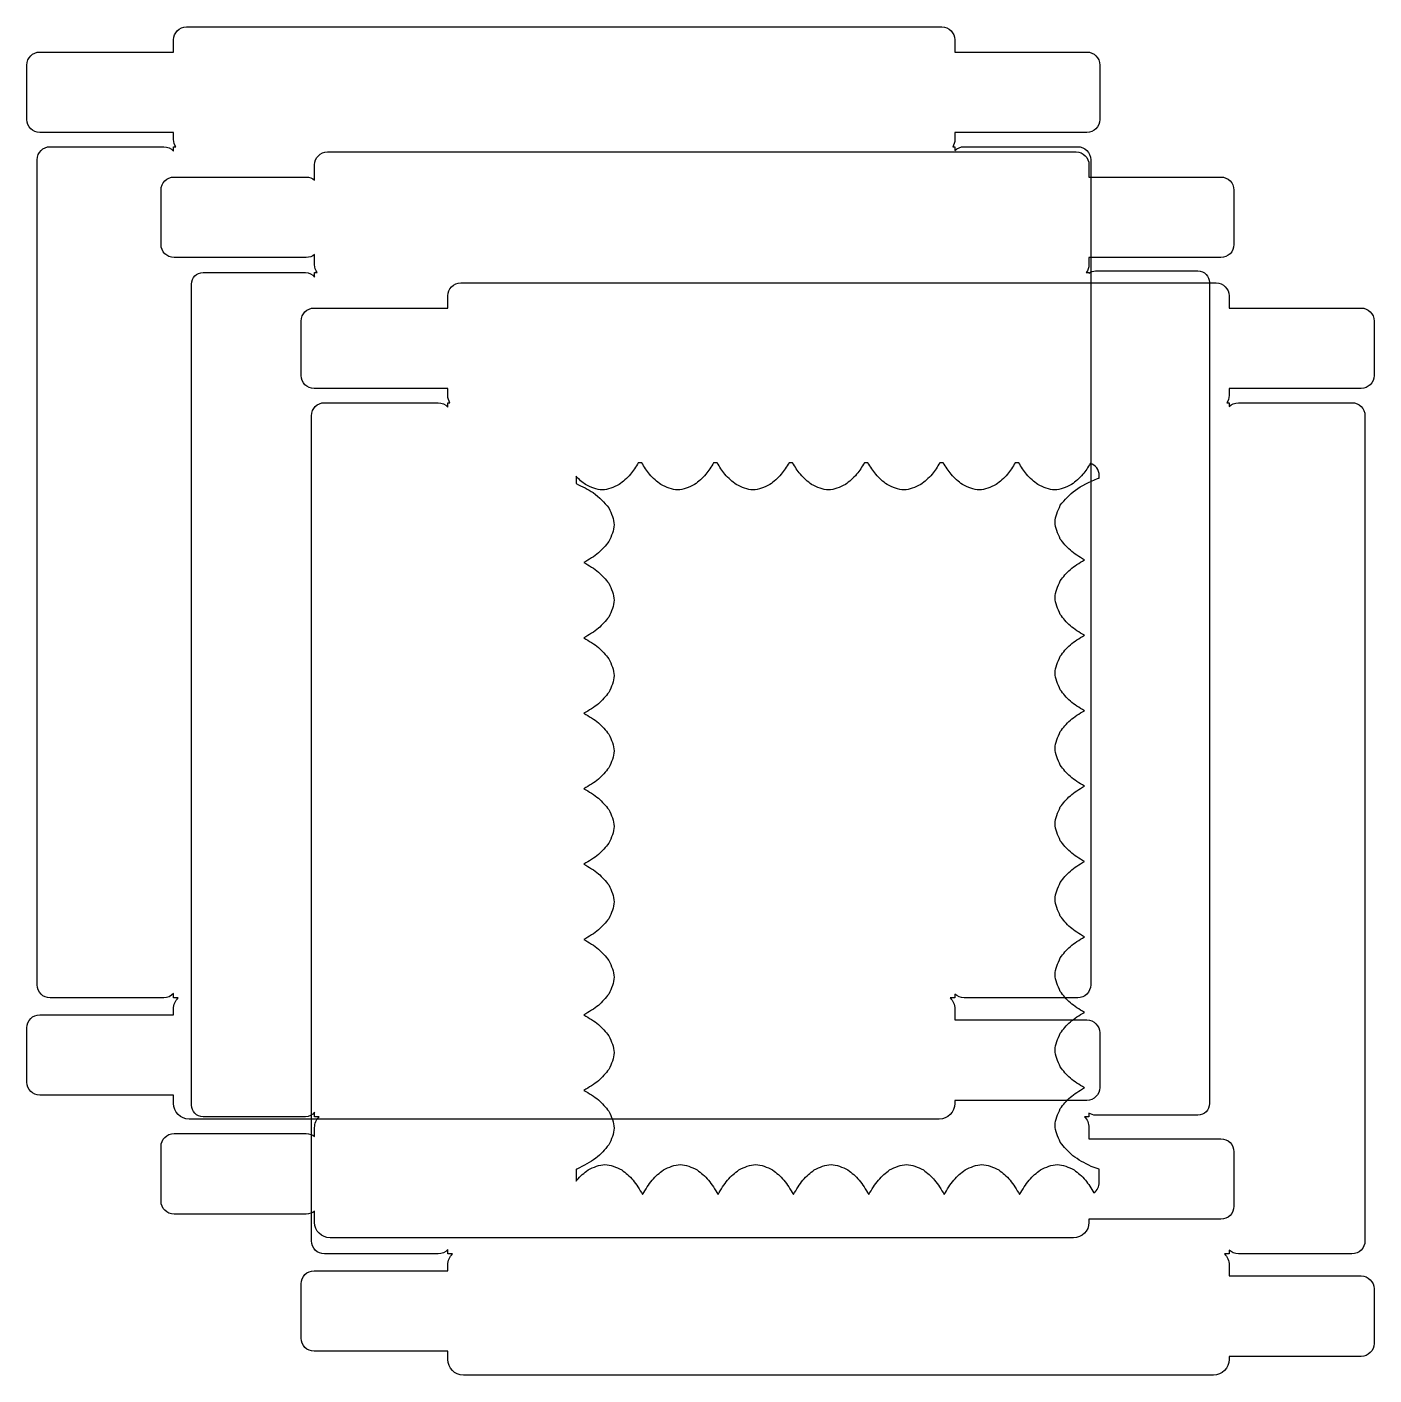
# Model space of a CAD drawing. Header units: centimetres. Extents: x -11.5 to 11.5, y -11.5 to 11.5.
import ezdxf

# ---------------------------------------------------------------- set-up
doc = ezdxf.new("R2010")
doc.units = ezdxf.units.CM
doc.header["$MEASUREMENT"] = 0
doc.layers.add('Layer 1', color=7, linetype='Continuous')

msp = doc.modelspace()

# ---------------------------------------------------------------- linework, layer by layer
at = {"layer": 'Layer 1', "color": 43, "lineweight": 25}
msp.add_open_spline([(-11.49593, -6.50607), (-11.49593, -6.62873), (-11.39783, -6.72683), (-11.27517, -6.72683), (-11.27517, -6.72683), (-11.27517, -6.72683), (-9.01629, -6.72683), (-9.01629, -6.72683), (-9.01629, -6.72683), (-9.00862, -6.72683), (-9.00143, -6.72675), (-8.99396, -6.726), (-8.99396, -6.726), (-8.99396, -6.726), (-8.99396, -6.86739), (-8.99396, -6.86739), (-8.99396, -6.86739), (-8.99396, -7.01459), (-8.87575, -7.13363), (-8.72855, -7.13363), (-8.72855, -7.13363), (-8.72855, -7.13363), (4.0748, -7.13363), (4.0748, -7.13363), (4.0748, -7.13363), (4.222, -7.13363), (4.34104, -7.01459), (4.34104, -6.86739), (4.34104, -6.86739), (4.34104, -6.86739), (4.34104, -6.81613), (4.34104, -6.81613), (4.34104, -6.81613), (4.34104, -6.81613), (6.59331, -6.81613), (6.59331, -6.81613), (6.59331, -6.81613), (6.71597, -6.81613), (6.8149, -6.71721), (6.8149, -6.59454), (6.8149, -6.59454), (6.8149, -6.59454), (6.8149, -5.66436), (6.8149, -5.66436), (6.8149, -5.66436), (6.8149, -5.5417), (6.71597, -5.44277), (6.59331, -5.44277), (6.59331, -5.44277), (6.59331, -5.44277), (4.34104, -5.44277), (4.34104, -5.44277), (4.34104, -5.44277), (4.34104, -5.44277), (4.34104, -5.25591), (4.34104, -5.25591), (4.34104, -5.25591), (4.34104, -5.18189), (4.31101, -5.11466), (4.26249, -5.06657), (4.26249, -5.06657), (4.26249, -5.06657), (4.34104, -5.06657), (4.34104, -5.06657), (4.34104, -5.06657), (4.34104, -5.06657), (4.34104, -5.00042), (4.34104, -5.00042), (4.34104, -5.00042), (4.38118, -5.04142), (4.43761, -5.06657), (4.49979, -5.06657), (4.49979, -5.06657), (4.49979, -5.06657), (6.43786, -5.06657), (6.43786, -5.06657), (6.43786, -5.06657), (6.56052, -5.06657), (6.65945, -4.96765), (6.65945, -4.84498), (6.65945, -4.84498), (6.65945, -4.84498), (6.65945, 9.23747), (6.65945, 9.23747), (6.65945, 9.23747), (6.65945, 9.36013), (6.56052, 9.45906), (6.43786, 9.45906), (6.43786, 9.45906), (6.43786, 9.45906), (4.49979, 9.45906), (4.49979, 9.45906), (4.49979, 9.45906), (4.43761, 9.45906), (4.38118, 9.43392), (4.34104, 9.39291), (4.34104, 9.39291), (4.34104, 9.39291), (4.34104, 9.45906), (4.34104, 9.45906), (4.34104, 9.45906), (4.34104, 9.45906), (4.30383, 9.45906), (4.30383, 9.45906), (4.30383, 9.45906), (4.32703, 9.49408), (4.34104, 9.53527), (4.34104, 9.5806), (4.34104, 9.5806), (4.34104, 9.5806), (4.34104, 9.70214), (4.34104, 9.70214), (4.34104, 9.70214), (4.34104, 9.70214), (6.59331, 9.70214), (6.59331, 9.70214), (6.59331, 9.70214), (6.71597, 9.70214), (6.8149, 9.80024), (6.8149, 9.9229), (6.8149, 9.9229), (6.8149, 9.9229), (6.8149, 10.85308), (6.8149, 10.85308), (6.8149, 10.85308), (6.8149, 10.97574), (6.71597, 11.07467), (6.59331, 11.07467), (6.59331, 11.07467), (6.59331, 11.07467), (4.34104, 11.07467), (4.34104, 11.07467), (4.34104, 11.07467), (4.34104, 11.07467), (4.34104, 11.28138), (4.34104, 11.28138), (4.34104, 11.28138), (4.34104, 11.40404), (4.24211, 11.50297), (4.11945, 11.50297), (4.11945, 11.50297), (4.11945, 11.50297), (-8.7732, 11.50297), (-8.7732, 11.50297), (-8.7732, 11.50297), (-8.89586, 11.50297), (-8.99396, 11.40404), (-8.99396, 11.28138), (-8.99396, 11.28138), (-8.99396, 11.28138), (-8.99396, 11.07385), (-8.99396, 11.07385), (-8.99396, 11.07385), (-9.00142, 11.0746), (-9.00862, 11.07468), (-9.01629, 11.07468), (-9.01629, 11.07468), (-9.01629, 11.07468), (-11.27517, 11.07468), (-11.27517, 11.07468), (-11.27517, 11.07468), (-11.39783, 11.07468), (-11.49593, 10.97575), (-11.49593, 10.85309), (-11.49593, 10.85309), (-11.49593, 10.85309), (-11.49593, 9.92291), (-11.49593, 9.92291), (-11.49593, 9.92291), (-11.49593, 9.80025), (-11.39783, 9.70215), (-11.27517, 9.70215), (-11.27517, 9.70215), (-11.27517, 9.70215), (-9.01629, 9.70215), (-9.01629, 9.70215), (-9.01629, 9.70215), (-9.00862, 9.70215), (-9.00143, 9.70223), (-8.99396, 9.70298), (-8.99396, 9.70298), (-8.99396, 9.70298), (-8.99396, 9.58061), (-8.99396, 9.58061), (-8.99396, 9.58061), (-8.99396, 9.53528), (-8.98078, 9.49409), (-8.95758, 9.45907), (-8.95758, 9.45907), (-8.95758, 9.45907), (-8.99396, 9.45907), (-8.99396, 9.45907), (-8.99396, 9.45907), (-8.99396, 9.45907), (-8.99396, 9.38383), (-8.99396, 9.38383), (-8.99396, 9.38383), (-9.03449, 9.43014), (-9.0935, 9.45907), (-9.16015, 9.45907), (-9.16015, 9.45907), (-9.16015, 9.45907), (-11.09905, 9.45907), (-11.09905, 9.45907), (-11.09905, 9.45907), (-11.22171, 9.45907), (-11.32064, 9.36014), (-11.32064, 9.23748), (-11.32064, 9.23748), (-11.32064, 9.23748), (-11.32064, -4.84497), (-11.32064, -4.84497), (-11.32064, -4.84497), (-11.32064, -4.96763), (-11.22172, -5.06656), (-11.09905, -5.06656), (-11.09905, -5.06656), (-11.09905, -5.06656), (-9.16015, -5.06656), (-9.16015, -5.06656), (-9.16015, -5.06656), (-9.0935, -5.06656), (-9.03448, -5.03763), (-8.99396, -4.99132), (-8.99396, -4.99132), (-8.99396, -4.99132), (-8.99396, -5.06656), (-8.99396, -5.06656), (-8.99396, -5.06656), (-8.99396, -5.06656), (-8.91541, -5.06656), (-8.91541, -5.06656), (-8.91541, -5.06656), (-8.96394, -5.11465), (-8.99396, -5.18187), (-8.99396, -5.2559), (-8.99396, -5.2559), (-8.99396, -5.2559), (-8.99396, -5.35512), (-8.99396, -5.35512), (-8.99396, -5.35512), (-9.00142, -5.35437), (-9.00862, -5.35429), (-9.01629, -5.35429), (-9.01629, -5.35429), (-9.01629, -5.35429), (-11.27517, -5.35429), (-11.27517, -5.35429), (-11.27517, -5.35429), (-11.39783, -5.35429), (-11.49593, -5.45321), (-11.49593, -5.57588), (-11.49593, -5.57588), (-11.49593, -5.57588), (-11.49593, -6.50606), (-11.49593, -6.50606), (-11.49593, -6.50606), (-11.49593, -6.50606), (-11.49593, -6.50607), (-11.49593, -6.50607)], degree=3, knots=[0, 0, 0, 0, 0.01515152, 0.01515152, 0.01515152, 0.01515152, 0.03030303, 0.03030303, 0.03030303, 0.03030303, 0.04545455, 0.04545455, 0.04545455, 0.04545455, 0.06060606, 0.06060606, 0.06060606, 0.06060606, 0.07575758, 0.07575758, 0.07575758, 0.07575758, 0.09090909, 0.09090909, 0.09090909, 0.09090909, 0.10606061, 0.10606061, 0.10606061, 0.10606061, 0.12121212, 0.12121212, 0.12121212, 0.12121212, 0.13636364, 0.13636364, 0.13636364, 0.13636364, 0.15151515, 0.15151515, 0.15151515, 0.15151515, 0.16666667, 0.16666667, 0.16666667, 0.16666667, 0.18181818, 0.18181818, 0.18181818, 0.18181818, 0.1969697, 0.1969697, 0.1969697, 0.1969697, 0.21212121, 0.21212121, 0.21212121, 0.21212121, 0.22727273, 0.22727273, 0.22727273, 0.22727273, 0.24242424, 0.24242424, 0.24242424, 0.24242424, 0.25757576, 0.25757576, 0.25757576, 0.25757576, 0.27272727, 0.27272727, 0.27272727, 0.27272727, 0.28787879, 0.28787879, 0.28787879, 0.28787879, 0.3030303, 0.3030303, 0.3030303, 0.3030303, 0.31818182, 0.31818182, 0.31818182, 0.31818182, 0.33333333, 0.33333333, 0.33333333, 0.33333333, 0.34848485, 0.34848485, 0.34848485, 0.34848485, 0.36363636, 0.36363636, 0.36363636, 0.36363636, 0.37878788, 0.37878788, 0.37878788, 0.37878788, 0.39393939, 0.39393939, 0.39393939, 0.39393939, 0.40909091, 0.40909091, 0.40909091, 0.40909091, 0.42424242, 0.42424242, 0.42424242, 0.42424242, 0.43939394, 0.43939394, 0.43939394, 0.43939394, 0.45454545, 0.45454545, 0.45454545, 0.45454545, 0.46969697, 0.46969697, 0.46969697, 0.46969697, 0.48484848, 0.48484848, 0.48484848, 0.48484848, 0.5, 0.5, 0.5, 0.5, 0.51515152, 0.51515152, 0.51515152, 0.51515152, 0.53030303, 0.53030303, 0.53030303, 0.53030303, 0.54545455, 0.54545455, 0.54545455, 0.54545455, 0.56060606, 0.56060606, 0.56060606, 0.56060606, 0.57575758, 0.57575758, 0.57575758, 0.57575758, 0.59090909, 0.59090909, 0.59090909, 0.59090909, 0.60606061, 0.60606061, 0.60606061, 0.60606061, 0.62121212, 0.62121212, 0.62121212, 0.62121212, 0.63636364, 0.63636364, 0.63636364, 0.63636364, 0.65151515, 0.65151515, 0.65151515, 0.65151515, 0.66666667, 0.66666667, 0.66666667, 0.66666667, 0.68181818, 0.68181818, 0.68181818, 0.68181818, 0.6969697, 0.6969697, 0.6969697, 0.6969697, 0.71212121, 0.71212121, 0.71212121, 0.71212121, 0.72727273, 0.72727273, 0.72727273, 0.72727273, 0.74242424, 0.74242424, 0.74242424, 0.74242424, 0.75757576, 0.75757576, 0.75757576, 0.75757576, 0.77272727, 0.77272727, 0.77272727, 0.77272727, 0.78787879, 0.78787879, 0.78787879, 0.78787879, 0.8030303, 0.8030303, 0.8030303, 0.8030303, 0.81818182, 0.81818182, 0.81818182, 0.81818182, 0.83333333, 0.83333333, 0.83333333, 0.83333333, 0.84848485, 0.84848485, 0.84848485, 0.84848485, 0.86363636, 0.86363636, 0.86363636, 0.86363636, 0.87878788, 0.87878788, 0.87878788, 0.87878788, 0.89393939, 0.89393939, 0.89393939, 0.89393939, 0.90909091, 0.90909091, 0.90909091, 0.90909091, 0.92424242, 0.92424242, 0.92424242, 0.92424242, 0.93939394, 0.93939394, 0.93939394, 0.93939394, 0.95454545, 0.95454545, 0.95454545, 0.95454545, 0.96969697, 0.96969697, 0.96969697, 0.96969697, 1, 1, 1, 1], dxfattribs=at)
at = {"layer": 'Layer 1', "color": 31, "lineweight": 25}
msp.add_open_spline([(-9.20752, -8.53352), (-9.20752, -8.65618), (-9.10859, -8.75511), (-8.98593, -8.75511), (-8.98593, -8.75511), (-8.98593, -8.75511), (-6.72788, -8.75511), (-6.72788, -8.75511), (-6.72788, -8.75511), (-6.67421, -8.75511), (-6.62474, -8.73621), (-6.58649, -8.70467), (-6.58649, -8.70467), (-6.58649, -8.70467), (-6.58649, -8.89732), (-6.58649, -8.89732), (-6.58649, -8.89732), (-6.58649, -9.0432), (-6.46862, -9.16108), (-6.32273, -9.16108), (-6.32273, -9.16108), (-6.32273, -9.16108), (6.36652, -9.16108), (6.36652, -9.16108), (6.36652, -9.16108), (6.5124, -9.16108), (6.62945, -9.04321), (6.62945, -8.89732), (6.62945, -8.89732), (6.62945, -8.89732), (6.62945, -8.84358), (6.62945, -8.84358), (6.62945, -8.84358), (6.62945, -8.84358), (8.88254, -8.84358), (8.88254, -8.84358), (8.88254, -8.84358), (9.00521, -8.84358), (9.1033, -8.74466), (9.1033, -8.62199), (9.1033, -8.62199), (9.1033, -8.62199), (9.1033, -7.69181), (9.1033, -7.69181), (9.1033, -7.69181), (9.1033, -7.56915), (9.0052, -7.47022), (8.88254, -7.47022), (8.88254, -7.47022), (8.88254, -7.47022), (6.62945, -7.47022), (6.62945, -7.47022), (6.62945, -7.47022), (6.62945, -7.47022), (6.62945, -7.28088), (6.62945, -7.28088), (6.62945, -7.28088), (6.62945, -7.20753), (6.5998, -7.14168), (6.55173, -7.09402), (6.55173, -7.09402), (6.55173, -7.09402), (6.62945, -7.09402), (6.62945, -7.09402), (6.62945, -7.09402), (6.62945, -7.09402), (6.62945, -7.03118), (6.62945, -7.03118), (6.62945, -7.03118), (6.66188, -7.05403), (6.70152, -7.06756), (6.74438, -7.06756), (6.74438, -7.06756), (6.74438, -7.06756), (8.48898, -7.06756), (8.48898, -7.06756), (8.48898, -7.06756), (8.59938, -7.06756), (8.68825, -6.97869), (8.68825, -6.8683), (8.68825, -6.8683), (8.68825, -6.8683), (8.68825, 7.13973), (8.68825, 7.13973), (8.68825, 7.13973), (8.68825, 7.25013), (8.59938, 7.339), (8.48898, 7.339), (8.48898, 7.339), (8.48898, 7.339), (6.74438, 7.339), (6.74438, 7.339), (6.74438, 7.339), (6.70152, 7.339), (6.66188, 7.32547), (6.62945, 7.30262), (6.62945, 7.30262), (6.62945, 7.30262), (6.62945, 7.31254), (6.62945, 7.31254), (6.62945, 7.31254), (6.62945, 7.31254), (6.5848, 7.31254), (6.5848, 7.31254), (6.5848, 7.31254), (6.6129, 7.34941), (6.62945, 7.39551), (6.62945, 7.44566), (6.62945, 7.44566), (6.62945, 7.44566), (6.62945, 7.56886), (6.62945, 7.56886), (6.62945, 7.56886), (6.62945, 7.56886), (8.88254, 7.56886), (8.88254, 7.56886), (8.88254, 7.56886), (9.00521, 7.56886), (9.1033, 7.66696), (9.1033, 7.78962), (9.1033, 7.78962), (9.1033, 7.78962), (9.1033, 8.7198), (9.1033, 8.7198), (9.1033, 8.7198), (9.1033, 8.84246), (9.0052, 8.94139), (8.88254, 8.94139), (8.88254, 8.94139), (8.88254, 8.94139), (6.62945, 8.94139), (6.62945, 8.94139), (6.62945, 8.94139), (6.62945, 8.94139), (6.62945, 9.14975), (6.62945, 9.14975), (6.62945, 9.14975), (6.62945, 9.27132), (6.53191, 9.36968), (6.41034, 9.36968), (6.41034, 9.36968), (6.41034, 9.36968), (-6.36738, 9.36968), (-6.36738, 9.36968), (-6.36738, 9.36968), (-6.48895, 9.36968), (-6.58649, 9.27131), (-6.58649, 9.14975), (-6.58649, 9.14975), (-6.58649, 9.14975), (-6.58649, 8.89095), (-6.58649, 8.89095), (-6.58649, 8.89095), (-6.62477, 8.92253), (-6.67421, 8.94139), (-6.72788, 8.94139), (-6.72788, 8.94139), (-6.72788, 8.94139), (-8.98593, 8.94139), (-8.98593, 8.94139), (-8.98593, 8.94139), (-9.1086, 8.94139), (-9.20752, 8.84246), (-9.20752, 8.7198), (-9.20752, 8.7198), (-9.20752, 8.7198), (-9.20752, 7.78962), (-9.20752, 7.78962), (-9.20752, 7.78962), (-9.20752, 7.66696), (-9.10859, 7.56886), (-8.98593, 7.56886), (-8.98593, 7.56886), (-8.98593, 7.56886), (-6.72788, 7.56886), (-6.72788, 7.56886), (-6.72788, 7.56886), (-6.67421, 7.56886), (-6.62477, 7.5879), (-6.58649, 7.61929), (-6.58649, 7.61929), (-6.58649, 7.61929), (-6.58649, 7.44566), (-6.58649, 7.44566), (-6.58649, 7.44566), (-6.58649, 7.39544), (-6.56919, 7.34945), (-6.54102, 7.31254), (-6.54102, 7.31254), (-6.54102, 7.31254), (-6.58649, 7.31254), (-6.58649, 7.31254), (-6.58649, 7.31254), (-6.58649, 7.31254), (-6.58649, 7.23564), (-6.58649, 7.23564), (-6.58649, 7.23564), (-6.6229, 7.2823), (-6.67955, 7.31254), (-6.74359, 7.31254), (-6.74359, 7.31254), (-6.74359, 7.31254), (-8.48819, 7.31254), (-8.48819, 7.31254), (-8.48819, 7.31254), (-8.59859, 7.31254), (-8.68746, 7.22367), (-8.68746, 7.11327), (-8.68746, 7.11327), (-8.68746, 7.11327), (-8.68746, -6.89476), (-8.68746, -6.89476), (-8.68746, -6.89476), (-8.68746, -7.00516), (-8.59859, -7.09402), (-8.48819, -7.09402), (-8.48819, -7.09402), (-8.48819, -7.09402), (-6.74359, -7.09402), (-6.74359, -7.09402), (-6.74359, -7.09402), (-6.67962, -7.09402), (-6.62291, -7.06453), (-6.58649, -7.01795), (-6.58649, -7.01795), (-6.58649, -7.01795), (-6.58649, -7.09402), (-6.58649, -7.09402), (-6.58649, -7.09402), (-6.58649, -7.09402), (-6.50877, -7.09402), (-6.50877, -7.09402), (-6.50877, -7.09402), (-6.55684, -7.14168), (-6.58649, -7.20753), (-6.58649, -7.28088), (-6.58649, -7.28088), (-6.58649, -7.28088), (-6.58649, -7.43219), (-6.58649, -7.43219), (-6.58649, -7.43219), (-6.62474, -7.40065), (-6.67421, -7.38175), (-6.72788, -7.38175), (-6.72788, -7.38175), (-6.72788, -7.38175), (-8.98593, -7.38175), (-8.98593, -7.38175), (-8.98593, -7.38175), (-9.1086, -7.38175), (-9.20752, -7.48067), (-9.20752, -7.60334), (-9.20752, -7.60334), (-9.20752, -7.60334), (-9.20752, -8.53352), (-9.20752, -8.53352)], degree=3, knots=[0, 0, 0, 0, 0.01538462, 0.01538462, 0.01538462, 0.01538462, 0.03076923, 0.03076923, 0.03076923, 0.03076923, 0.04615385, 0.04615385, 0.04615385, 0.04615385, 0.06153846, 0.06153846, 0.06153846, 0.06153846, 0.07692308, 0.07692308, 0.07692308, 0.07692308, 0.09230769, 0.09230769, 0.09230769, 0.09230769, 0.10769231, 0.10769231, 0.10769231, 0.10769231, 0.12307692, 0.12307692, 0.12307692, 0.12307692, 0.13846154, 0.13846154, 0.13846154, 0.13846154, 0.15384615, 0.15384615, 0.15384615, 0.15384615, 0.16923077, 0.16923077, 0.16923077, 0.16923077, 0.18461538, 0.18461538, 0.18461538, 0.18461538, 0.2, 0.2, 0.2, 0.2, 0.21538462, 0.21538462, 0.21538462, 0.21538462, 0.23076923, 0.23076923, 0.23076923, 0.23076923, 0.24615385, 0.24615385, 0.24615385, 0.24615385, 0.26153846, 0.26153846, 0.26153846, 0.26153846, 0.27692308, 0.27692308, 0.27692308, 0.27692308, 0.29230769, 0.29230769, 0.29230769, 0.29230769, 0.30769231, 0.30769231, 0.30769231, 0.30769231, 0.32307692, 0.32307692, 0.32307692, 0.32307692, 0.33846154, 0.33846154, 0.33846154, 0.33846154, 0.35384615, 0.35384615, 0.35384615, 0.35384615, 0.36923077, 0.36923077, 0.36923077, 0.36923077, 0.38461538, 0.38461538, 0.38461538, 0.38461538, 0.4, 0.4, 0.4, 0.4, 0.41538462, 0.41538462, 0.41538462, 0.41538462, 0.43076923, 0.43076923, 0.43076923, 0.43076923, 0.44615385, 0.44615385, 0.44615385, 0.44615385, 0.46153846, 0.46153846, 0.46153846, 0.46153846, 0.47692308, 0.47692308, 0.47692308, 0.47692308, 0.49230769, 0.49230769, 0.49230769, 0.49230769, 0.50769231, 0.50769231, 0.50769231, 0.50769231, 0.52307692, 0.52307692, 0.52307692, 0.52307692, 0.53846154, 0.53846154, 0.53846154, 0.53846154, 0.55384615, 0.55384615, 0.55384615, 0.55384615, 0.56923077, 0.56923077, 0.56923077, 0.56923077, 0.58461538, 0.58461538, 0.58461538, 0.58461538, 0.6, 0.6, 0.6, 0.6, 0.61538462, 0.61538462, 0.61538462, 0.61538462, 0.63076923, 0.63076923, 0.63076923, 0.63076923, 0.64615385, 0.64615385, 0.64615385, 0.64615385, 0.66153846, 0.66153846, 0.66153846, 0.66153846, 0.67692308, 0.67692308, 0.67692308, 0.67692308, 0.69230769, 0.69230769, 0.69230769, 0.69230769, 0.70769231, 0.70769231, 0.70769231, 0.70769231, 0.72307692, 0.72307692, 0.72307692, 0.72307692, 0.73846154, 0.73846154, 0.73846154, 0.73846154, 0.75384615, 0.75384615, 0.75384615, 0.75384615, 0.76923077, 0.76923077, 0.76923077, 0.76923077, 0.78461538, 0.78461538, 0.78461538, 0.78461538, 0.8, 0.8, 0.8, 0.8, 0.81538462, 0.81538462, 0.81538462, 0.81538462, 0.83076923, 0.83076923, 0.83076923, 0.83076923, 0.84615385, 0.84615385, 0.84615385, 0.84615385, 0.86153846, 0.86153846, 0.86153846, 0.86153846, 0.87692308, 0.87692308, 0.87692308, 0.87692308, 0.89230769, 0.89230769, 0.89230769, 0.89230769, 0.90769231, 0.90769231, 0.90769231, 0.90769231, 0.92307692, 0.92307692, 0.92307692, 0.92307692, 0.93846154, 0.93846154, 0.93846154, 0.93846154, 0.95384615, 0.95384615, 0.95384615, 0.95384615, 0.96923077, 0.96923077, 0.96923077, 0.96923077, 1, 1, 1, 1], dxfattribs=at)
at = {"layer": 'Layer 1', "color": 254, "lineweight": 25}
for points, knots in [([(-6.8151, -10.87484), (-6.8151, -10.9975), (-6.717, -11.0956), (-6.59434, -11.0956), (-6.59434, -11.0956), (-6.59434, -11.0956), (-4.33546, -11.0956), (-4.33546, -11.0956), (-4.33546, -11.0956), (-4.3278, -11.0956), (-4.3206, -11.0956), (-4.31314, -11.09478), (-4.31314, -11.09478), (-4.31314, -11.09478), (-4.31314, -11.23617), (-4.31314, -11.23617), (-4.31314, -11.23617), (-4.31314, -11.38337), (-4.19493, -11.50241), (-4.04773, -11.50241), (-4.04773, -11.50241), (-4.04773, -11.50241), (8.75562, -11.50241), (8.75562, -11.50241), (8.75562, -11.50241), (8.90282, -11.50241), (9.02186, -11.38337), (9.02186, -11.23617), (9.02186, -11.23617), (9.02186, -11.23617), (9.02186, -11.18491), (9.02186, -11.18491), (9.02186, -11.18491), (9.02186, -11.18491), (11.27413, -11.18491), (11.27413, -11.18491), (11.27413, -11.18491), (11.39679, -11.18491), (11.49572, -11.08598), (11.49572, -10.96332), (11.49572, -10.96332), (11.49572, -10.96332), (11.49572, -10.03314), (11.49572, -10.03314), (11.49572, -10.03314), (11.49572, -9.91048), (11.39679, -9.81155), (11.27413, -9.81155), (11.27413, -9.81155), (11.27413, -9.81155), (9.02186, -9.81155), (9.02186, -9.81155), (9.02186, -9.81155), (9.02186, -9.81155), (9.02186, -9.62469), (9.02186, -9.62469), (9.02186, -9.62469), (9.02186, -9.55067), (8.99183, -9.48344), (8.94331, -9.43535), (8.94331, -9.43535), (8.94331, -9.43535), (9.02186, -9.43535), (9.02186, -9.43535), (9.02186, -9.43535), (9.02186, -9.43535), (9.02186, -9.3692), (9.02186, -9.3692), (9.02186, -9.3692), (9.062, -9.4102), (9.11843, -9.43535), (9.18061, -9.43535), (9.18061, -9.43535), (9.18061, -9.43535), (11.11868, -9.43535), (11.11868, -9.43535), (11.11868, -9.43535), (11.24134, -9.43535), (11.34027, -9.33643), (11.34027, -9.21376), (11.34027, -9.21376), (11.34027, -9.21376), (11.34027, 4.86869), (11.34027, 4.86869), (11.34027, 4.86869), (11.34027, 4.99135), (11.24134, 5.09028), (11.11868, 5.09028), (11.11868, 5.09028), (11.11868, 5.09028), (9.18061, 5.09028), (9.18061, 5.09028), (9.18061, 5.09028), (9.11843, 5.09028), (9.062, 5.06514), (9.02186, 5.02413), (9.02186, 5.02413), (9.02186, 5.02413), (9.02186, 5.09028), (9.02186, 5.09028), (9.02186, 5.09028), (9.02186, 5.09028), (8.98465, 5.09028), (8.98465, 5.09028), (8.98465, 5.09028), (9.00784, 5.1253), (9.02186, 5.16649), (9.02186, 5.21182), (9.02186, 5.21182), (9.02186, 5.21182), (9.02186, 5.33336), (9.02186, 5.33336), (9.02186, 5.33336), (9.02186, 5.33336), (11.27413, 5.33336), (11.27413, 5.33336), (11.27413, 5.33336), (11.39679, 5.33336), (11.49572, 5.43146), (11.49572, 5.55412), (11.49572, 5.55412), (11.49572, 5.55412), (11.49572, 6.4843), (11.49572, 6.4843), (11.49572, 6.4843), (11.49572, 6.60696), (11.39679, 6.70589), (11.27413, 6.70589), (11.27413, 6.70589), (11.27413, 6.70589), (9.02186, 6.70589), (9.02186, 6.70589), (9.02186, 6.70589), (9.02186, 6.70589), (9.02186, 6.9126), (9.02186, 6.9126), (9.02186, 6.9126), (9.02186, 7.03526), (8.92293, 7.13419), (8.80027, 7.13419), (8.80027, 7.13419), (8.80027, 7.13419), (-4.09238, 7.13419), (-4.09238, 7.13419), (-4.09238, 7.13419), (-4.21505, 7.13419), (-4.31314, 7.03526), (-4.31314, 6.9126), (-4.31314, 6.9126), (-4.31314, 6.9126), (-4.31314, 6.70507), (-4.31314, 6.70507), (-4.31314, 6.70507), (-4.3206, 6.70582), (-4.3278, 6.7059), (-4.33546, 6.7059), (-4.33546, 6.7059), (-4.33546, 6.7059), (-6.59434, 6.7059), (-6.59434, 6.7059), (-6.59434, 6.7059), (-6.71701, 6.7059), (-6.8151, 6.60697), (-6.8151, 6.48431), (-6.8151, 6.48431), (-6.8151, 6.48431), (-6.8151, 5.55413), (-6.8151, 5.55413), (-6.8151, 5.55413), (-6.8151, 5.43147), (-6.717, 5.33337), (-6.59434, 5.33337), (-6.59434, 5.33337), (-6.59434, 5.33337), (-4.33546, 5.33337), (-4.33546, 5.33337), (-4.33546, 5.33337), (-4.3278, 5.33337), (-4.3206, 5.33345), (-4.31314, 5.3342), (-4.31314, 5.3342), (-4.31314, 5.3342), (-4.31314, 5.21183), (-4.31314, 5.21183), (-4.31314, 5.21183), (-4.31314, 5.1665), (-4.29995, 5.12531), (-4.27676, 5.09029), (-4.27676, 5.09029), (-4.27676, 5.09029), (-4.31314, 5.09029), (-4.31314, 5.09029), (-4.31314, 5.09029), (-4.31314, 5.09029), (-4.31314, 5.01505), (-4.31314, 5.01505), (-4.31314, 5.01505), (-4.35366, 5.06136), (-4.41268, 5.09029), (-4.47933, 5.09029), (-4.47933, 5.09029), (-4.47933, 5.09029), (-6.41823, 5.09029), (-6.41823, 5.09029), (-6.41823, 5.09029), (-6.54089, 5.09029), (-6.63982, 4.99136), (-6.63982, 4.8687), (-6.63982, 4.8687), (-6.63982, 4.8687), (-6.63982, -9.21375), (-6.63982, -9.21375), (-6.63982, -9.21375), (-6.63982, -9.33641), (-6.54089, -9.43534), (-6.41823, -9.43534), (-6.41823, -9.43534), (-6.41823, -9.43534), (-4.47933, -9.43534), (-4.47933, -9.43534), (-4.47933, -9.43534), (-4.41268, -9.43534), (-4.35366, -9.4064), (-4.31314, -9.3601), (-4.31314, -9.3601), (-4.31314, -9.3601), (-4.31314, -9.43534), (-4.31314, -9.43534), (-4.31314, -9.43534), (-4.31314, -9.43534), (-4.23459, -9.43534), (-4.23459, -9.43534), (-4.23459, -9.43534), (-4.28312, -9.48343), (-4.31314, -9.55065), (-4.31314, -9.62468), (-4.31314, -9.62468), (-4.31314, -9.62468), (-4.31314, -9.7239), (-4.31314, -9.7239), (-4.31314, -9.7239), (-4.3206, -9.72315), (-4.3278, -9.72307), (-4.33546, -9.72307), (-4.33546, -9.72307), (-4.33546, -9.72307), (-6.59434, -9.72307), (-6.59434, -9.72307), (-6.59434, -9.72307), (-6.71701, -9.72307), (-6.8151, -9.82199), (-6.8151, -9.94466), (-6.8151, -9.94466), (-6.8151, -9.94466), (-6.8151, -10.87484), (-6.8151, -10.87484)], [0, 0, 0, 0, 0.01538462, 0.01538462, 0.01538462, 0.01538462, 0.03076923, 0.03076923, 0.03076923, 0.03076923, 0.04615385, 0.04615385, 0.04615385, 0.04615385, 0.06153846, 0.06153846, 0.06153846, 0.06153846, 0.07692308, 0.07692308, 0.07692308, 0.07692308, 0.09230769, 0.09230769, 0.09230769, 0.09230769, 0.10769231, 0.10769231, 0.10769231, 0.10769231, 0.12307692, 0.12307692, 0.12307692, 0.12307692, 0.13846154, 0.13846154, 0.13846154, 0.13846154, 0.15384615, 0.15384615, 0.15384615, 0.15384615, 0.16923077, 0.16923077, 0.16923077, 0.16923077, 0.18461538, 0.18461538, 0.18461538, 0.18461538, 0.2, 0.2, 0.2, 0.2, 0.21538462, 0.21538462, 0.21538462, 0.21538462, 0.23076923, 0.23076923, 0.23076923, 0.23076923, 0.24615385, 0.24615385, 0.24615385, 0.24615385, 0.26153846, 0.26153846, 0.26153846, 0.26153846, 0.27692308, 0.27692308, 0.27692308, 0.27692308, 0.29230769, 0.29230769, 0.29230769, 0.29230769, 0.30769231, 0.30769231, 0.30769231, 0.30769231, 0.32307692, 0.32307692, 0.32307692, 0.32307692, 0.33846154, 0.33846154, 0.33846154, 0.33846154, 0.35384615, 0.35384615, 0.35384615, 0.35384615, 0.36923077, 0.36923077, 0.36923077, 0.36923077, 0.38461538, 0.38461538, 0.38461538, 0.38461538, 0.4, 0.4, 0.4, 0.4, 0.41538462, 0.41538462, 0.41538462, 0.41538462, 0.43076923, 0.43076923, 0.43076923, 0.43076923, 0.44615385, 0.44615385, 0.44615385, 0.44615385, 0.46153846, 0.46153846, 0.46153846, 0.46153846, 0.47692308, 0.47692308, 0.47692308, 0.47692308, 0.49230769, 0.49230769, 0.49230769, 0.49230769, 0.50769231, 0.50769231, 0.50769231, 0.50769231, 0.52307692, 0.52307692, 0.52307692, 0.52307692, 0.53846154, 0.53846154, 0.53846154, 0.53846154, 0.55384615, 0.55384615, 0.55384615, 0.55384615, 0.56923077, 0.56923077, 0.56923077, 0.56923077, 0.58461538, 0.58461538, 0.58461538, 0.58461538, 0.6, 0.6, 0.6, 0.6, 0.61538462, 0.61538462, 0.61538462, 0.61538462, 0.63076923, 0.63076923, 0.63076923, 0.63076923, 0.64615385, 0.64615385, 0.64615385, 0.64615385, 0.66153846, 0.66153846, 0.66153846, 0.66153846, 0.67692308, 0.67692308, 0.67692308, 0.67692308, 0.69230769, 0.69230769, 0.69230769, 0.69230769, 0.70769231, 0.70769231, 0.70769231, 0.70769231, 0.72307692, 0.72307692, 0.72307692, 0.72307692, 0.73846154, 0.73846154, 0.73846154, 0.73846154, 0.75384615, 0.75384615, 0.75384615, 0.75384615, 0.76923077, 0.76923077, 0.76923077, 0.76923077, 0.78461538, 0.78461538, 0.78461538, 0.78461538, 0.8, 0.8, 0.8, 0.8, 0.81538462, 0.81538462, 0.81538462, 0.81538462, 0.83076923, 0.83076923, 0.83076923, 0.83076923, 0.84615385, 0.84615385, 0.84615385, 0.84615385, 0.86153846, 0.86153846, 0.86153846, 0.86153846, 0.87692308, 0.87692308, 0.87692308, 0.87692308, 0.89230769, 0.89230769, 0.89230769, 0.89230769, 0.90769231, 0.90769231, 0.90769231, 0.90769231, 0.92307692, 0.92307692, 0.92307692, 0.92307692, 0.93846154, 0.93846154, 0.93846154, 0.93846154, 0.95384615, 0.95384615, 0.95384615, 0.95384615, 0.96923077, 0.96923077, 0.96923077, 0.96923077, 1, 1, 1, 1]), ([(-2.12453, -8.19263), (-2.12453, -8.19263), (-2.12453, -7.99254), (-2.12453, -7.99254), (-2.12453, -7.99254), (-2.11985, -7.9909), (-2.11515, -7.98922), (-2.11048, -7.98758), (-2.11048, -7.98758), (-1.9951, -7.93052), (-1.87962, -7.87272), (-1.78884, -7.80403), (-1.78884, -7.80403), (-1.69807, -7.73533), (-1.63258, -7.65533), (-1.56643, -7.575), (-1.56643, -7.575), (-1.52101, -7.47908), (-1.47547, -7.38319), (-1.47548, -7.28727), (-1.47548, -7.28727), (-1.47549, -7.19135), (-1.52098, -7.09546), (-1.56643, -6.99954), (-1.56643, -6.99954), (-1.61971, -6.93291), (-1.67279, -6.86615), (-1.74337, -6.80689), (-1.74337, -6.80689), (-1.81395, -6.74763), (-1.90188, -6.6959), (-1.98976, -6.644), (-1.98976, -6.644), (-1.90185, -6.59211), (-1.81395, -6.54039), (-1.74337, -6.48112), (-1.74337, -6.48112), (-1.67278, -6.42184), (-1.61968, -6.35513), (-1.56643, -6.28847), (-1.56643, -6.28847), (-1.52098, -6.19253), (-1.47548, -6.09668), (-1.47548, -6.00074), (-1.47548, -6.00074), (-1.47548, -5.9048), (-1.52098, -5.80895), (-1.56643, -5.71301), (-1.56643, -5.71301), (-1.61971, -5.64638), (-1.67279, -5.57962), (-1.74337, -5.52036), (-1.74337, -5.52036), (-1.81395, -5.4611), (-1.90188, -5.40937), (-1.98976, -5.35747), (-1.98976, -5.35747), (-1.90185, -5.30558), (-1.81395, -5.25304), (-1.74337, -5.19376), (-1.74337, -5.19376), (-1.67278, -5.13449), (-1.61968, -5.06777), (-1.56643, -5.00111), (-1.56643, -5.00111), (-1.52098, -4.90517), (-1.47548, -4.80931), (-1.47548, -4.71338), (-1.47548, -4.71338), (-1.47548, -4.61744), (-1.52098, -4.52158), (-1.56643, -4.42565), (-1.56643, -4.42565), (-1.61971, -4.35901), (-1.67279, -4.29226), (-1.74337, -4.233), (-1.74337, -4.233), (-1.81395, -4.17374), (-1.90188, -4.12201), (-1.98976, -4.07012), (-1.98976, -4.07012), (-1.90185, -4.01822), (-1.81395, -3.96651), (-1.74337, -3.90723), (-1.74337, -3.90723), (-1.67278, -3.84796), (-1.61968, -3.78124), (-1.56643, -3.71458), (-1.56643, -3.71458), (-1.52098, -3.61864), (-1.47548, -3.52278), (-1.47548, -3.42685), (-1.47548, -3.42685), (-1.47548, -3.33091), (-1.52098, -3.23505), (-1.56643, -3.13912), (-1.56643, -3.13912), (-1.61971, -3.07248), (-1.67279, -3.00573), (-1.74337, -2.94647), (-1.74337, -2.94647), (-1.81395, -2.88721), (-1.90188, -2.83548), (-1.98976, -2.78359), (-1.98976, -2.78359), (-1.90185, -2.73169), (-1.81395, -2.67915), (-1.74337, -2.61988), (-1.74337, -2.61988), (-1.67278, -2.5606), (-1.61968, -2.49471), (-1.56643, -2.42806), (-1.56643, -2.42806), (-1.52098, -2.33212), (-1.47548, -2.23544), (-1.47548, -2.1395), (-1.47548, -2.1395), (-1.47548, -2.04356), (-1.52098, -1.9477), (-1.56643, -1.85177), (-1.56643, -1.85177), (-1.61971, -1.78514), (-1.67279, -1.71921), (-1.74337, -1.65995), (-1.74337, -1.65995), (-1.81395, -1.60069), (-1.90188, -1.54813), (-1.98976, -1.49624), (-1.98976, -1.49624), (-1.90185, -1.44435), (-1.81395, -1.39263), (-1.74337, -1.33336), (-1.74337, -1.33336), (-1.67278, -1.27408), (-1.61968, -1.20737), (-1.56643, -1.14071), (-1.56643, -1.14071), (-1.52098, -1.04477), (-1.47548, -0.94892), (-1.47548, -0.85298), (-1.47548, -0.85298), (-1.47548, -0.75704), (-1.52098, -0.66119), (-1.56643, -0.56525), (-1.56643, -0.56525), (-1.61971, -0.49862), (-1.67279, -0.43186), (-1.74337, -0.3726), (-1.74337, -0.3726), (-1.81395, -0.31334), (-1.90188, -0.26161), (-1.98976, -0.20971), (-1.98976, -0.20971), (-1.90185, -0.15782), (-1.81395, -0.1061), (-1.74337, -0.04683), (-1.74337, -0.04683), (-1.67278, 0.01245), (-1.61968, 0.07916), (-1.56643, 0.14582), (-1.56643, 0.14582), (-1.52098, 0.24176), (-1.47548, 0.33762), (-1.47548, 0.43355), (-1.47548, 0.43355), (-1.47548, 0.52949), (-1.52098, 0.62534), (-1.56643, 0.72128), (-1.56643, 0.72128), (-1.61971, 0.78791), (-1.67279, 0.85467), (-1.74337, 0.91393), (-1.74337, 0.91393), (-1.81395, 0.97319), (-1.90188, 1.02492), (-1.98976, 1.07682), (-1.98976, 1.07682), (-1.90185, 1.12871), (-1.81395, 1.18125), (-1.74337, 1.24053), (-1.74337, 1.24053), (-1.67278, 1.2998), (-1.61968, 1.36652), (-1.56643, 1.43318), (-1.56643, 1.43318), (-1.52098, 1.52912), (-1.47548, 1.62498), (-1.47548, 1.72091), (-1.47548, 1.72091), (-1.47548, 1.81685), (-1.52098, 1.91271), (-1.56643, 2.00864), (-1.56643, 2.00864), (-1.61971, 2.07528), (-1.67279, 2.14203), (-1.74337, 2.20129), (-1.74337, 2.20129), (-1.81395, 2.26055), (-1.90188, 2.31228), (-1.98976, 2.36417), (-1.98976, 2.36417), (-1.90185, 2.41607), (-1.81395, 2.46778), (-1.74337, 2.52706), (-1.74337, 2.52706), (-1.67278, 2.58633), (-1.61968, 2.65305), (-1.56643, 2.71971), (-1.56643, 2.71971), (-1.52098, 2.81565), (-1.47548, 2.91151), (-1.47548, 3.00744), (-1.47548, 3.00744), (-1.47548, 3.10338), (-1.52098, 3.19924), (-1.56643, 3.29517), (-1.56643, 3.29517), (-1.64455, 3.3871), (-1.72277, 3.47957), (-1.83184, 3.55562), (-1.83184, 3.55562), (-1.91578, 3.61415), (-2.01805, 3.66245), (-2.12454, 3.70941), (-2.12454, 3.70941), (-2.12454, 3.70941), (-2.12454, 3.83509), (-2.12454, 3.83509), (-2.12454, 3.83509), (-2.0736, 3.78127), (-2.01925, 3.73691), (-1.96414, 3.69288), (-1.96414, 3.69288), (-1.8682, 3.64742), (-1.77152, 3.60193), (-1.67558, 3.60193), (-1.67558, 3.60193), (-1.57964, 3.60193), (-1.48379, 3.64743), (-1.38785, 3.69288), (-1.38785, 3.69288), (-1.32122, 3.74616), (-1.25529, 3.79924), (-1.19603, 3.86982), (-1.19603, 3.86982), (-1.14798, 3.92704), (-1.10437, 3.99585), (-1.06208, 4.0666), (-1.06208, 4.0666), (-1.06208, 4.0666), (-1.00255, 4.0666), (-1.00255, 4.0666), (-1.00255, 4.0666), (-0.96031, 3.99592), (-0.91743, 3.92697), (-0.86943, 3.86982), (-0.86943, 3.86982), (-0.81016, 3.79923), (-0.74344, 3.74613), (-0.67678, 3.69288), (-0.67678, 3.69288), (-0.58084, 3.64742), (-0.48498, 3.60193), (-0.38905, 3.60193), (-0.38905, 3.60193), (-0.29311, 3.60193), (-0.19725, 3.64743), (-0.10132, 3.69288), (-0.10132, 3.69288), (-0.03469, 3.74616), (0.03207, 3.79924), (0.09133, 3.86982), (0.09133, 3.86982), (0.13932, 3.92697), (0.18221, 3.99595), (0.22445, 4.0666), (0.22445, 4.0666), (0.22445, 4.0666), (0.28398, 4.0666), (0.28398, 4.0666), (0.28398, 4.0666), (0.32621, 3.99592), (0.3691, 3.92697), (0.4171, 3.86982), (0.4171, 3.86982), (0.47638, 3.79923), (0.54309, 3.74613), (0.60975, 3.69288), (0.60975, 3.69288), (0.70569, 3.64742), (0.80155, 3.60193), (0.89748, 3.60193), (0.89748, 3.60193), (0.99342, 3.60193), (1.08928, 3.64743), (1.18521, 3.69288), (1.18521, 3.69288), (1.25185, 3.74616), (1.3186, 3.79924), (1.37786, 3.86982), (1.37786, 3.86982), (1.42585, 3.92697), (1.46874, 3.99595), (1.51098, 4.0666), (1.51098, 4.0666), (1.51098, 4.0666), (1.57051, 4.0666), (1.57051, 4.0666), (1.57051, 4.0666), (1.6128, 3.99582), (1.6564, 3.92704), (1.70446, 3.86982), (1.70446, 3.86982), (1.76374, 3.79923), (1.83045, 3.74613), (1.89711, 3.69288), (1.89711, 3.69288), (1.99305, 3.64742), (2.08891, 3.60193), (2.18484, 3.60193), (2.18484, 3.60193), (2.28078, 3.60193), (2.37664, 3.64743), (2.47257, 3.69288), (2.47257, 3.69288), (2.5392, 3.74616), (2.60596, 3.79924), (2.66522, 3.86982), (2.66522, 3.86982), (2.71321, 3.92697), (2.7561, 3.99595), (2.79834, 4.0666), (2.79834, 4.0666), (2.79834, 4.0666), (2.85787, 4.0666), (2.85787, 4.0666), (2.85787, 4.0666), (2.90011, 3.99592), (2.94299, 3.92697), (2.99099, 3.86982), (2.99099, 3.86982), (3.05027, 3.79923), (3.11698, 3.74613), (3.18364, 3.69288), (3.18364, 3.69288), (3.27958, 3.64742), (3.37544, 3.60193), (3.47137, 3.60193), (3.47137, 3.60193), (3.56731, 3.60193), (3.66317, 3.64743), (3.7591, 3.69288), (3.7591, 3.69288), (3.82574, 3.74616), (3.89249, 3.79924), (3.95175, 3.86982), (3.95175, 3.86982), (3.99973, 3.92697), (4.04263, 3.99595), (4.08487, 4.0666), (4.08487, 4.0666), (4.08487, 4.0666), (4.1444, 4.0666), (4.1444, 4.0666), (4.1444, 4.0666), (4.18664, 3.99592), (4.22952, 3.92697), (4.27752, 3.86982), (4.27752, 3.86982), (4.33679, 3.79923), (4.40351, 3.74613), (4.47017, 3.69288), (4.47017, 3.69288), (4.56611, 3.64742), (4.66279, 3.60193), (4.75873, 3.60193), (4.75873, 3.60193), (4.85467, 3.60193), (4.95052, 3.64743), (5.04646, 3.69288), (5.04646, 3.69288), (5.11309, 3.74616), (5.17902, 3.79924), (5.23828, 3.86982), (5.23828, 3.86982), (5.28633, 3.92704), (5.32994, 3.99585), (5.37223, 4.0666), (5.37223, 4.0666), (5.37223, 4.0666), (5.43176, 4.0666), (5.43176, 4.0666), (5.43176, 4.0666), (5.474, 3.99592), (5.51688, 3.92697), (5.56488, 3.86982), (5.56488, 3.86982), (5.62416, 3.79923), (5.69087, 3.74613), (5.75753, 3.69288), (5.75753, 3.69288), (5.85347, 3.64742), (5.94933, 3.60193), (6.04526, 3.60193), (6.04526, 3.60193), (6.1412, 3.60193), (6.23706, 3.64743), (6.33299, 3.69288), (6.33299, 3.69288), (6.39963, 3.74616), (6.46637, 3.79924), (6.52564, 3.86982), (6.52564, 3.86982), (6.57117, 3.92404), (6.61198, 3.98906), (6.65215, 4.05585), (6.65215, 4.05585), (6.74111, 4.02728), (6.80511, 3.94456), (6.80511, 3.84584), (6.80511, 3.84584), (6.80511, 3.84584), (6.80511, 3.80533), (6.80511, 3.80533), (6.80511, 3.80533), (6.79521, 3.80224), (6.78524, 3.79932), (6.77534, 3.79623), (6.77534, 3.79623), (6.63963, 3.73605), (6.50402, 3.6755), (6.39831, 3.59945), (6.39831, 3.59945), (6.2926, 3.5234), (6.21689, 3.43176), (6.14117, 3.33983), (6.14117, 3.33983), (6.09711, 3.24389), (6.0527, 3.14804), (6.0527, 3.0521), (6.0527, 3.0521), (6.0527, 2.95616), (6.09712, 2.86031), (6.14117, 2.76437), (6.14117, 2.76437), (6.19278, 2.69771), (6.24391, 2.631), (6.31232, 2.57172), (6.31232, 2.57172), (6.38074, 2.51244), (6.46606, 2.4599), (6.55127, 2.40801), (6.55127, 2.40801), (6.46609, 2.35611), (6.38073, 2.30439), (6.31232, 2.24512), (6.31232, 2.24512), (6.24391, 2.18586), (6.19281, 2.11911), (6.14117, 2.05247), (6.14117, 2.05247), (6.09711, 1.95653), (6.0527, 1.86067), (6.0527, 1.76474), (6.0527, 1.76474), (6.0527, 1.6688), (6.09712, 1.57294), (6.14117, 1.47701), (6.14117, 1.47701), (6.19278, 1.41035), (6.24391, 1.34364), (6.31232, 1.28436), (6.31232, 1.28436), (6.38074, 1.22508), (6.46606, 1.17337), (6.55127, 1.12148), (6.55127, 1.12148), (6.46609, 1.06959), (6.38073, 1.01786), (6.31232, 0.95859), (6.31232, 0.95859), (6.24391, 0.89933), (6.19281, 0.83257), (6.14117, 0.76594), (6.14117, 0.76594), (6.09711, 0.67), (6.0527, 0.57414), (6.0527, 0.47821), (6.0527, 0.47821), (6.0527, 0.38227), (6.09712, 0.28641), (6.14117, 0.19048), (6.14117, 0.19048), (6.19278, 0.12382), (6.24391, 0.05711), (6.31232, -0.00217), (6.31232, -0.00217), (6.38074, -0.06145), (6.46606, -0.11316), (6.55127, -0.16505), (6.55127, -0.16505), (6.46609, -0.21694), (6.38073, -0.2695), (6.31232, -0.32876), (6.31232, -0.32876), (6.24391, -0.38802), (6.19281, -0.45395), (6.14117, -0.52058), (6.14117, -0.52058), (6.09711, -0.61652), (6.0527, -0.7132), (6.0527, -0.80914), (6.0527, -0.80914), (6.0527, -0.90508), (6.09712, -1.00093), (6.14117, -1.09687), (6.14117, -1.09687), (6.19278, -1.16353), (6.24391, -1.23024), (6.31232, -1.28952), (6.31232, -1.28952), (6.38074, -1.34879), (6.46606, -1.40051), (6.55127, -1.45241), (6.55127, -1.45241), (6.46609, -1.5043), (6.38073, -1.55603), (6.31232, -1.61529), (6.31232, -1.61529), (6.24391, -1.67455), (6.19281, -1.74131), (6.14117, -1.80794), (6.14117, -1.80794), (6.09711, -1.90388), (6.0527, -1.99974), (6.0527, -2.09567), (6.0527, -2.09567), (6.0527, -2.19161), (6.09712, -2.28746), (6.14117, -2.3834), (6.14117, -2.3834), (6.19278, -2.45006), (6.24391, -2.51677), (6.31232, -2.57605), (6.31232, -2.57605), (6.38074, -2.63532), (6.46606, -2.68704), (6.55127, -2.73894), (6.55127, -2.73894), (6.46609, -2.79083), (6.38073, -2.84256), (6.31232, -2.90182), (6.31232, -2.90182), (6.24391, -2.96108), (6.19281, -3.02784), (6.14117, -3.09447), (6.14117, -3.09447), (6.09711, -3.19041), (6.0527, -3.28626), (6.0527, -3.3822), (6.0527, -3.3822), (6.0527, -3.47814), (6.09712, -3.574), (6.14117, -3.66993), (6.14117, -3.66993), (6.19278, -3.73659), (6.24391, -3.8033), (6.31232, -3.86258), (6.31232, -3.86258), (6.38074, -3.92185), (6.46606, -3.9744), (6.55127, -4.02629), (6.55127, -4.02629), (6.46609, -4.07818), (6.38073, -4.12991), (6.31232, -4.18918), (6.31232, -4.18918), (6.24391, -4.24844), (6.19281, -4.31519), (6.14117, -4.38183), (6.14117, -4.38183), (6.09711, -4.47777), (6.0527, -4.57363), (6.0527, -4.66956), (6.0527, -4.66956), (6.0527, -4.7655), (6.09712, -4.86136), (6.14117, -4.95729), (6.14117, -4.95729), (6.19278, -5.02395), (6.24391, -5.09066), (6.31232, -5.14994), (6.31232, -5.14994), (6.38074, -5.20921), (6.46606, -5.26093), (6.55127, -5.31282), (6.55127, -5.31282), (6.46609, -5.36471), (6.38073, -5.41644), (6.31232, -5.47571), (6.31232, -5.47571), (6.24391, -5.53497), (6.19281, -5.60173), (6.14117, -5.66836), (6.14117, -5.66836), (6.09711, -5.7643), (6.0527, -5.86016), (6.0527, -5.95609), (6.0527, -5.95609), (6.0527, -6.05203), (6.09712, -6.14789), (6.14117, -6.24382), (6.14117, -6.24382), (6.19278, -6.31048), (6.24391, -6.37719), (6.31232, -6.43647), (6.31232, -6.43647), (6.38074, -6.49574), (6.46606, -6.54746), (6.55127, -6.59935), (6.55127, -6.59935), (6.46609, -6.65124), (6.38073, -6.7038), (6.31232, -6.76306), (6.31232, -6.76306), (6.24391, -6.82232), (6.19281, -6.88825), (6.14117, -6.95488), (6.14117, -6.95488), (6.09712, -7.0508), (6.05271, -7.14669), (6.0527, -7.24261), (6.0527, -7.24261), (6.05269, -7.33853), (6.09714, -7.43442), (6.14117, -7.53034), (6.14117, -7.53034), (6.20529, -7.61067), (6.26899, -7.6915), (6.35697, -7.7602), (6.35697, -7.7602), (6.44495, -7.82889), (6.55685, -7.88587), (6.66868, -7.94293), (6.66868, -7.94293), (6.71404, -7.95931), (6.75956, -7.97574), (6.8051, -7.99171), (6.8051, -7.99171), (6.8051, -7.99171), (6.8051, -8.2133), (6.8051, -8.2133), (6.8051, -8.2133), (6.8051, -8.28675), (6.76978, -8.35161), (6.71498, -8.39189), (6.71498, -8.39189), (6.66892, -8.31488), (6.62196, -8.23892), (6.56946, -8.17692), (6.56946, -8.17692), (6.5102, -8.10693), (6.44427, -8.05447), (6.37764, -8.00163), (6.37764, -8.00163), (6.2817, -7.95655), (6.18502, -7.91151), (6.08908, -7.91151), (6.08908, -7.91151), (5.99314, -7.91151), (5.89729, -7.95656), (5.80135, -8.00163), (5.80135, -8.00163), (5.73469, -8.05444), (5.66798, -8.10692), (5.6087, -8.17692), (5.6087, -8.17692), (5.54942, -8.24691), (5.49771, -8.33448), (5.44581, -8.42166), (5.44581, -8.42166), (5.39392, -8.33451), (5.34219, -8.24691), (5.28293, -8.17692), (5.28293, -8.17692), (5.22367, -8.10693), (5.15691, -8.05447), (5.09028, -8.00163), (5.09028, -8.00163), (4.99434, -7.95655), (4.89849, -7.91151), (4.80255, -7.91151), (4.80255, -7.91151), (4.70661, -7.91151), (4.61076, -7.95656), (4.51482, -8.00163), (4.51482, -8.00163), (4.44816, -8.05444), (4.38145, -8.10692), (4.32217, -8.17692), (4.32217, -8.17692), (4.26289, -8.24691), (4.21118, -8.33448), (4.15928, -8.42166), (4.15928, -8.42166), (4.10739, -8.33451), (4.05566, -8.24691), (3.9964, -8.17692), (3.9964, -8.17692), (3.93714, -8.10693), (3.87038, -8.05447), (3.80375, -8.00163), (3.80375, -8.00163), (3.70781, -7.95655), (3.61195, -7.91151), (3.51602, -7.91151), (3.51602, -7.91151), (3.42008, -7.91151), (3.32423, -7.95656), (3.22829, -8.00163), (3.22829, -8.00163), (3.16163, -8.05444), (3.09492, -8.10692), (3.03564, -8.17692), (3.03564, -8.17692), (2.97636, -8.24691), (2.92382, -8.33448), (2.87193, -8.42166), (2.87193, -8.42166), (2.82004, -8.33451), (2.76831, -8.24691), (2.70905, -8.17692), (2.70905, -8.17692), (2.64979, -8.10693), (2.58303, -8.05447), (2.5164, -8.00163), (2.5164, -8.00163), (2.42046, -7.95655), (2.3246, -7.91151), (2.22867, -7.91151), (2.22867, -7.91151), (2.13273, -7.91151), (2.03688, -7.95656), (1.94094, -8.00163), (1.94094, -8.00163), (1.87428, -8.05444), (1.80757, -8.10692), (1.74829, -8.17692), (1.74829, -8.17692), (1.68901, -8.24691), (1.6373, -8.33448), (1.58541, -8.42166), (1.58541, -8.42166), (1.53352, -8.33451), (1.48179, -8.24691), (1.42253, -8.17692), (1.42253, -8.17692), (1.36327, -8.10693), (1.29652, -8.05447), (1.22988, -8.00163), (1.22988, -8.00163), (1.13394, -7.95655), (1.03808, -7.91151), (0.94215, -7.91151), (0.94215, -7.91151), (0.84621, -7.91151), (0.75035, -7.95656), (0.65442, -8.00163), (0.65442, -8.00163), (0.58776, -8.05444), (0.52105, -8.10692), (0.46177, -8.17692), (0.46177, -8.17692), (0.40249, -8.24691), (0.35078, -8.33448), (0.29889, -8.42166), (0.29889, -8.42166), (0.247, -8.33451), (0.19444, -8.24691), (0.13518, -8.17692), (0.13518, -8.17692), (0.07592, -8.10693), (0.00999, -8.05447), (-0.05664, -8.00163), (-0.05664, -8.00163), (-0.15258, -7.95655), (-0.24926, -7.91151), (-0.3452, -7.91151), (-0.3452, -7.91151), (-0.44114, -7.91151), (-0.537, -7.95656), (-0.63293, -8.00163), (-0.63293, -8.00163), (-0.69959, -8.05444), (-0.76631, -8.10692), (-0.82558, -8.17692), (-0.82558, -8.17692), (-0.88486, -8.24691), (-0.93657, -8.33448), (-0.98846, -8.42166), (-0.98846, -8.42166), (-1.04035, -8.33451), (-1.09208, -8.24691), (-1.15135, -8.17692), (-1.15135, -8.17692), (-1.21061, -8.10693), (-1.27737, -8.05447), (-1.344, -8.00163), (-1.344, -8.00163), (-1.43994, -7.95655), (-1.5358, -7.91151), (-1.63173, -7.91151), (-1.63173, -7.91151), (-1.72767, -7.91151), (-1.82353, -7.95656), (-1.91946, -8.00163), (-1.91946, -8.00163), (-1.98612, -8.05444), (-2.05284, -8.10692), (-2.11211, -8.17692), (-2.11211, -8.17692), (-2.11638, -8.18196), (-2.12032, -8.18742), (-2.12451, -8.19263), (-2.12451, -8.19263), (-2.12451, -8.19263), (-2.12453, -8.19263), (-2.12453, -8.19263)], [0, 0, 0, 0, 0.00480769, 0.00480769, 0.00480769, 0.00480769, 0.00961538, 0.00961538, 0.00961538, 0.00961538, 0.01442308, 0.01442308, 0.01442308, 0.01442308, 0.01923077, 0.01923077, 0.01923077, 0.01923077, 0.02403846, 0.02403846, 0.02403846, 0.02403846, 0.02884615, 0.02884615, 0.02884615, 0.02884615, 0.03365385, 0.03365385, 0.03365385, 0.03365385, 0.03846154, 0.03846154, 0.03846154, 0.03846154, 0.04326923, 0.04326923, 0.04326923, 0.04326923, 0.04807692, 0.04807692, 0.04807692, 0.04807692, 0.05288462, 0.05288462, 0.05288462, 0.05288462, 0.05769231, 0.05769231, 0.05769231, 0.05769231, 0.0625, 0.0625, 0.0625, 0.0625, 0.06730769, 0.06730769, 0.06730769, 0.06730769, 0.07211538, 0.07211538, 0.07211538, 0.07211538, 0.07692308, 0.07692308, 0.07692308, 0.07692308, 0.08173077, 0.08173077, 0.08173077, 0.08173077, 0.08653846, 0.08653846, 0.08653846, 0.08653846, 0.09134615, 0.09134615, 0.09134615, 0.09134615, 0.09615385, 0.09615385, 0.09615385, 0.09615385, 0.10096154, 0.10096154, 0.10096154, 0.10096154, 0.10576923, 0.10576923, 0.10576923, 0.10576923, 0.11057692, 0.11057692, 0.11057692, 0.11057692, 0.11538462, 0.11538462, 0.11538462, 0.11538462, 0.12019231, 0.12019231, 0.12019231, 0.12019231, 0.125, 0.125, 0.125, 0.125, 0.12980769, 0.12980769, 0.12980769, 0.12980769, 0.13461538, 0.13461538, 0.13461538, 0.13461538, 0.13942308, 0.13942308, 0.13942308, 0.13942308, 0.14423077, 0.14423077, 0.14423077, 0.14423077, 0.14903846, 0.14903846, 0.14903846, 0.14903846, 0.15384615, 0.15384615, 0.15384615, 0.15384615, 0.15865385, 0.15865385, 0.15865385, 0.15865385, 0.16346154, 0.16346154, 0.16346154, 0.16346154, 0.16826923, 0.16826923, 0.16826923, 0.16826923, 0.17307692, 0.17307692, 0.17307692, 0.17307692, 0.17788462, 0.17788462, 0.17788462, 0.17788462, 0.18269231, 0.18269231, 0.18269231, 0.18269231, 0.1875, 0.1875, 0.1875, 0.1875, 0.19230769, 0.19230769, 0.19230769, 0.19230769, 0.19711538, 0.19711538, 0.19711538, 0.19711538, 0.20192308, 0.20192308, 0.20192308, 0.20192308, 0.20673077, 0.20673077, 0.20673077, 0.20673077, 0.21153846, 0.21153846, 0.21153846, 0.21153846, 0.21634615, 0.21634615, 0.21634615, 0.21634615, 0.22115385, 0.22115385, 0.22115385, 0.22115385, 0.22596154, 0.22596154, 0.22596154, 0.22596154, 0.23076923, 0.23076923, 0.23076923, 0.23076923, 0.23557692, 0.23557692, 0.23557692, 0.23557692, 0.24038462, 0.24038462, 0.24038462, 0.24038462, 0.24519231, 0.24519231, 0.24519231, 0.24519231, 0.25, 0.25, 0.25, 0.25, 0.25480769, 0.25480769, 0.25480769, 0.25480769, 0.25961538, 0.25961538, 0.25961538, 0.25961538, 0.26442308, 0.26442308, 0.26442308, 0.26442308, 0.26923077, 0.26923077, 0.26923077, 0.26923077, 0.27403846, 0.27403846, 0.27403846, 0.27403846, 0.27884615, 0.27884615, 0.27884615, 0.27884615, 0.28365385, 0.28365385, 0.28365385, 0.28365385, 0.28846154, 0.28846154, 0.28846154, 0.28846154, 0.29326923, 0.29326923, 0.29326923, 0.29326923, 0.29807692, 0.29807692, 0.29807692, 0.29807692, 0.30288462, 0.30288462, 0.30288462, 0.30288462, 0.30769231, 0.30769231, 0.30769231, 0.30769231, 0.3125, 0.3125, 0.3125, 0.3125, 0.31730769, 0.31730769, 0.31730769, 0.31730769, 0.32211538, 0.32211538, 0.32211538, 0.32211538, 0.32692308, 0.32692308, 0.32692308, 0.32692308, 0.33173077, 0.33173077, 0.33173077, 0.33173077, 0.33653846, 0.33653846, 0.33653846, 0.33653846, 0.34134615, 0.34134615, 0.34134615, 0.34134615, 0.34615385, 0.34615385, 0.34615385, 0.34615385, 0.35096154, 0.35096154, 0.35096154, 0.35096154, 0.35576923, 0.35576923, 0.35576923, 0.35576923, 0.36057692, 0.36057692, 0.36057692, 0.36057692, 0.36538462, 0.36538462, 0.36538462, 0.36538462, 0.37019231, 0.37019231, 0.37019231, 0.37019231, 0.375, 0.375, 0.375, 0.375, 0.37980769, 0.37980769, 0.37980769, 0.37980769, 0.38461538, 0.38461538, 0.38461538, 0.38461538, 0.38942308, 0.38942308, 0.38942308, 0.38942308, 0.39423077, 0.39423077, 0.39423077, 0.39423077, 0.39903846, 0.39903846, 0.39903846, 0.39903846, 0.40384615, 0.40384615, 0.40384615, 0.40384615, 0.40865385, 0.40865385, 0.40865385, 0.40865385, 0.41346154, 0.41346154, 0.41346154, 0.41346154, 0.41826923, 0.41826923, 0.41826923, 0.41826923, 0.42307692, 0.42307692, 0.42307692, 0.42307692, 0.42788462, 0.42788462, 0.42788462, 0.42788462, 0.43269231, 0.43269231, 0.43269231, 0.43269231, 0.4375, 0.4375, 0.4375, 0.4375, 0.44230769, 0.44230769, 0.44230769, 0.44230769, 0.44711538, 0.44711538, 0.44711538, 0.44711538, 0.45192308, 0.45192308, 0.45192308, 0.45192308, 0.45673077, 0.45673077, 0.45673077, 0.45673077, 0.46153846, 0.46153846, 0.46153846, 0.46153846, 0.46634615, 0.46634615, 0.46634615, 0.46634615, 0.47115385, 0.47115385, 0.47115385, 0.47115385, 0.47596154, 0.47596154, 0.47596154, 0.47596154, 0.48076923, 0.48076923, 0.48076923, 0.48076923, 0.48557692, 0.48557692, 0.48557692, 0.48557692, 0.49038462, 0.49038462, 0.49038462, 0.49038462, 0.49519231, 0.49519231, 0.49519231, 0.49519231, 0.5, 0.5, 0.5, 0.5, 0.50480769, 0.50480769, 0.50480769, 0.50480769, 0.50961538, 0.50961538, 0.50961538, 0.50961538, 0.51442308, 0.51442308, 0.51442308, 0.51442308, 0.51923077, 0.51923077, 0.51923077, 0.51923077, 0.52403846, 0.52403846, 0.52403846, 0.52403846, 0.52884615, 0.52884615, 0.52884615, 0.52884615, 0.53365385, 0.53365385, 0.53365385, 0.53365385, 0.53846154, 0.53846154, 0.53846154, 0.53846154, 0.54326923, 0.54326923, 0.54326923, 0.54326923, 0.54807692, 0.54807692, 0.54807692, 0.54807692, 0.55288462, 0.55288462, 0.55288462, 0.55288462, 0.55769231, 0.55769231, 0.55769231, 0.55769231, 0.5625, 0.5625, 0.5625, 0.5625, 0.56730769, 0.56730769, 0.56730769, 0.56730769, 0.57211538, 0.57211538, 0.57211538, 0.57211538, 0.57692308, 0.57692308, 0.57692308, 0.57692308, 0.58173077, 0.58173077, 0.58173077, 0.58173077, 0.58653846, 0.58653846, 0.58653846, 0.58653846, 0.59134615, 0.59134615, 0.59134615, 0.59134615, 0.59615385, 0.59615385, 0.59615385, 0.59615385, 0.60096154, 0.60096154, 0.60096154, 0.60096154, 0.60576923, 0.60576923, 0.60576923, 0.60576923, 0.61057692, 0.61057692, 0.61057692, 0.61057692, 0.61538462, 0.61538462, 0.61538462, 0.61538462, 0.62019231, 0.62019231, 0.62019231, 0.62019231, 0.625, 0.625, 0.625, 0.625, 0.62980769, 0.62980769, 0.62980769, 0.62980769, 0.63461538, 0.63461538, 0.63461538, 0.63461538, 0.63942308, 0.63942308, 0.63942308, 0.63942308, 0.64423077, 0.64423077, 0.64423077, 0.64423077, 0.64903846, 0.64903846, 0.64903846, 0.64903846, 0.65384615, 0.65384615, 0.65384615, 0.65384615, 0.65865385, 0.65865385, 0.65865385, 0.65865385, 0.66346154, 0.66346154, 0.66346154, 0.66346154, 0.66826923, 0.66826923, 0.66826923, 0.66826923, 0.67307692, 0.67307692, 0.67307692, 0.67307692, 0.67788462, 0.67788462, 0.67788462, 0.67788462, 0.68269231, 0.68269231, 0.68269231, 0.68269231, 0.6875, 0.6875, 0.6875, 0.6875, 0.69230769, 0.69230769, 0.69230769, 0.69230769, 0.69711538, 0.69711538, 0.69711538, 0.69711538, 0.70192308, 0.70192308, 0.70192308, 0.70192308, 0.70673077, 0.70673077, 0.70673077, 0.70673077, 0.71153846, 0.71153846, 0.71153846, 0.71153846, 0.71634615, 0.71634615, 0.71634615, 0.71634615, 0.72115385, 0.72115385, 0.72115385, 0.72115385, 0.72596154, 0.72596154, 0.72596154, 0.72596154, 0.73076923, 0.73076923, 0.73076923, 0.73076923, 0.73557692, 0.73557692, 0.73557692, 0.73557692, 0.74038462, 0.74038462, 0.74038462, 0.74038462, 0.74519231, 0.74519231, 0.74519231, 0.74519231, 0.75, 0.75, 0.75, 0.75, 0.75480769, 0.75480769, 0.75480769, 0.75480769, 0.75961538, 0.75961538, 0.75961538, 0.75961538, 0.76442308, 0.76442308, 0.76442308, 0.76442308, 0.76923077, 0.76923077, 0.76923077, 0.76923077, 0.77403846, 0.77403846, 0.77403846, 0.77403846, 0.77884615, 0.77884615, 0.77884615, 0.77884615, 0.78365385, 0.78365385, 0.78365385, 0.78365385, 0.78846154, 0.78846154, 0.78846154, 0.78846154, 0.79326923, 0.79326923, 0.79326923, 0.79326923, 0.79807692, 0.79807692, 0.79807692, 0.79807692, 0.80288462, 0.80288462, 0.80288462, 0.80288462, 0.80769231, 0.80769231, 0.80769231, 0.80769231, 0.8125, 0.8125, 0.8125, 0.8125, 0.81730769, 0.81730769, 0.81730769, 0.81730769, 0.82211538, 0.82211538, 0.82211538, 0.82211538, 0.82692308, 0.82692308, 0.82692308, 0.82692308, 0.83173077, 0.83173077, 0.83173077, 0.83173077, 0.83653846, 0.83653846, 0.83653846, 0.83653846, 0.84134615, 0.84134615, 0.84134615, 0.84134615, 0.84615385, 0.84615385, 0.84615385, 0.84615385, 0.85096154, 0.85096154, 0.85096154, 0.85096154, 0.85576923, 0.85576923, 0.85576923, 0.85576923, 0.86057692, 0.86057692, 0.86057692, 0.86057692, 0.86538462, 0.86538462, 0.86538462, 0.86538462, 0.87019231, 0.87019231, 0.87019231, 0.87019231, 0.875, 0.875, 0.875, 0.875, 0.87980769, 0.87980769, 0.87980769, 0.87980769, 0.88461538, 0.88461538, 0.88461538, 0.88461538, 0.88942308, 0.88942308, 0.88942308, 0.88942308, 0.89423077, 0.89423077, 0.89423077, 0.89423077, 0.89903846, 0.89903846, 0.89903846, 0.89903846, 0.90384615, 0.90384615, 0.90384615, 0.90384615, 0.90865385, 0.90865385, 0.90865385, 0.90865385, 0.91346154, 0.91346154, 0.91346154, 0.91346154, 0.91826923, 0.91826923, 0.91826923, 0.91826923, 0.92307692, 0.92307692, 0.92307692, 0.92307692, 0.92788462, 0.92788462, 0.92788462, 0.92788462, 0.93269231, 0.93269231, 0.93269231, 0.93269231, 0.9375, 0.9375, 0.9375, 0.9375, 0.94230769, 0.94230769, 0.94230769, 0.94230769, 0.94711538, 0.94711538, 0.94711538, 0.94711538, 0.95192308, 0.95192308, 0.95192308, 0.95192308, 0.95673077, 0.95673077, 0.95673077, 0.95673077, 0.96153846, 0.96153846, 0.96153846, 0.96153846, 0.96634615, 0.96634615, 0.96634615, 0.96634615, 0.97115385, 0.97115385, 0.97115385, 0.97115385, 0.97596154, 0.97596154, 0.97596154, 0.97596154, 0.98076923, 0.98076923, 0.98076923, 0.98076923, 0.98557692, 0.98557692, 0.98557692, 0.98557692, 0.99038462, 0.99038462, 0.99038462, 0.99038462, 1, 1, 1, 1])]:
    msp.add_open_spline(points, degree=3, knots=knots, dxfattribs=at)

doc.saveas('drawing.dxf')
